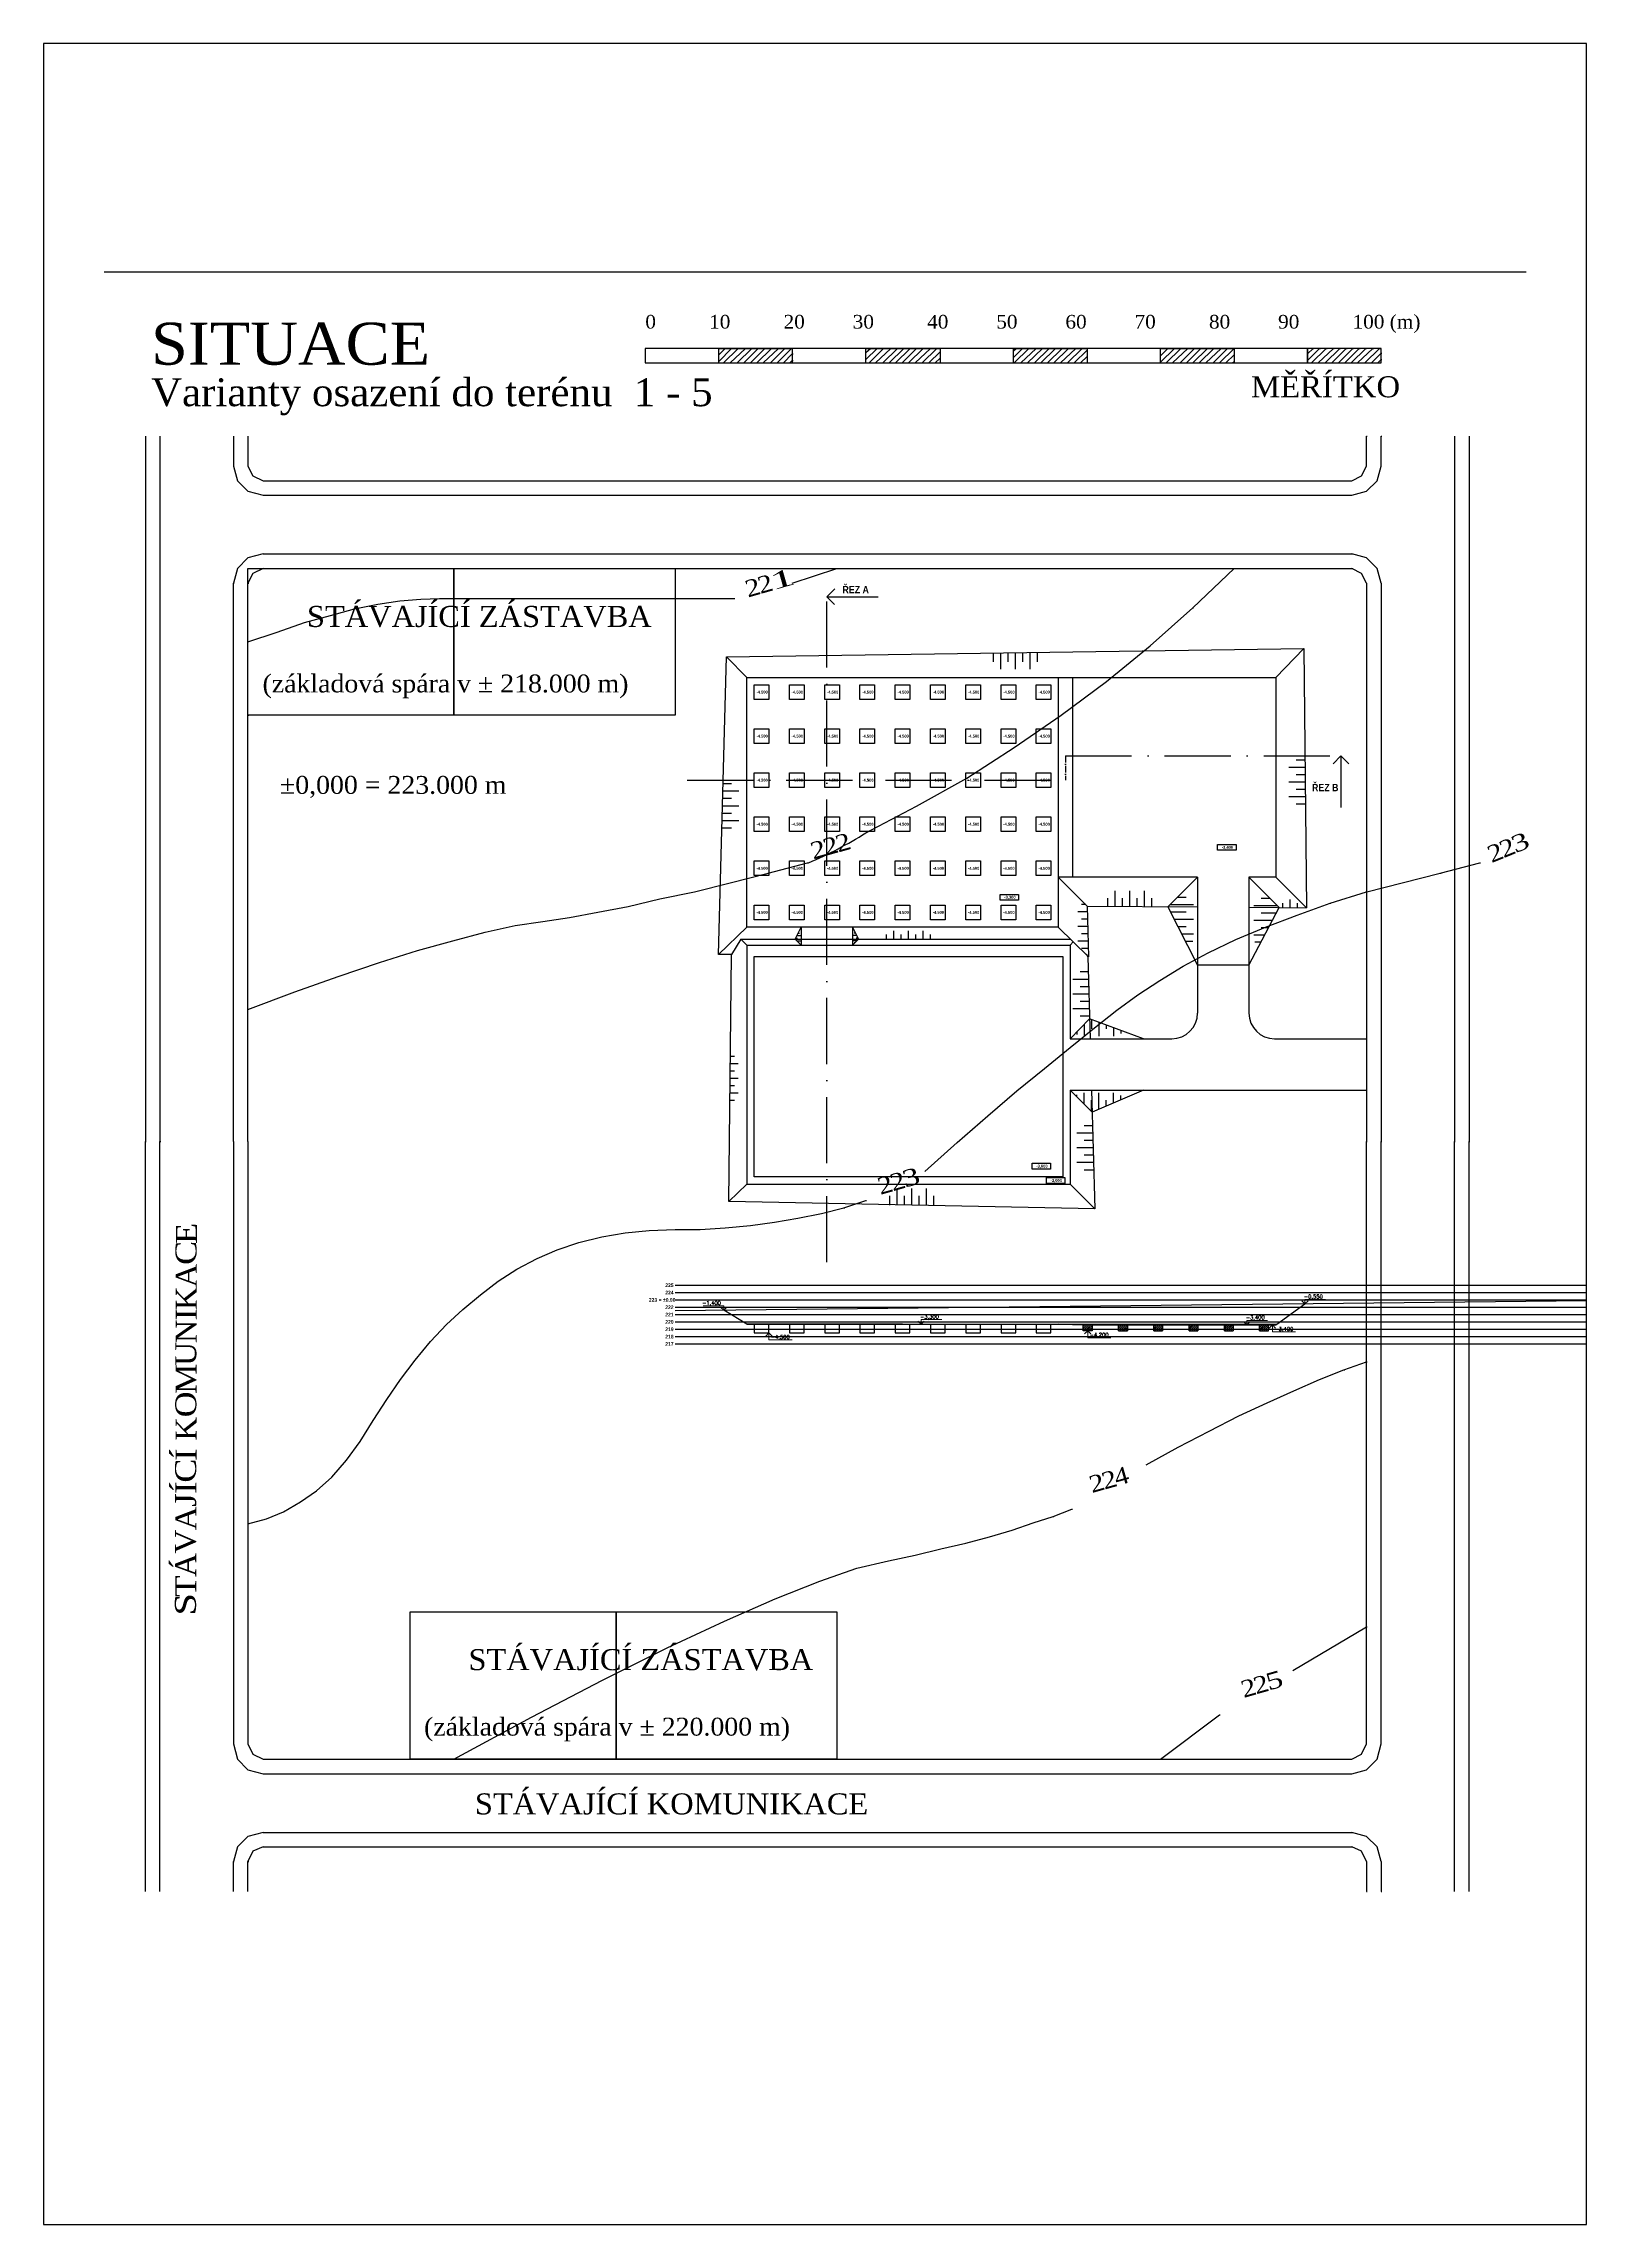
# Model space of a CAD drawing. Header units: millimetres. Extents: x -51 to 2999949, y -1641567 to 415040.
# Drawn here: x 929949 to 1139949, y -1302855 to -1005855 of the extents above; entities that cross this region are included whole.
import ezdxf

# ---------------------------------------------------------------- set-up
doc = ezdxf.new("R2010")
doc.units = ezdxf.units.MM
doc.header["$LTSCALE"] = 75
doc.header["$MEASUREMENT"] = 0
doc.linetypes.add('ACAD_ISO10W100', pattern=[18, 12, -3, 0, -3])
doc.layers.get('0').update_dxf_attribs({"linetype": 'CONTINUOUS'})
for name, color, linetype in [('cesty', 161, 'CONTINUOUS'), ('DNO', 210, 'CONTINUOUS'), ('objekt A patky', 130, 'CONTINUOUS'), ('objekt A+B', 10, 'CONTINUOUS'), ('objekt C', 30, 'CONTINUOUS'), ('objekt C deska', 150, 'CONTINUOUS'), ('svahování', 80, 'CONTINUOUS'), ('TEXT hloubky ŘEZ', 255, 'CONTINUOUS'), ('TEXT hlouby PPD', 255, 'CONTINUOUS'), ('TEXT hlouby SJ', 6, 'CONTINUOUS'), ('ŘEZ', 10, 'ACAD_ISO10W100'), ('ŘEZ bílá', 251, 'CONTINUOUS'), ('ŘEZ červená', 10, 'CONTINUOUS'), ('šrafy', 90, 'CONTINUOUS')]:
    doc.layers.add(name, color=color, linetype=linetype)
doc.layers.add('texty', color=255, linetype='CONTINUOUS', lineweight=15)
doc.styles.add('hloubky patek a pasu', font='ariblk.ttf', dxfattribs={"width": 0.75, "height": 400})
doc.styles.add('romans', font='romans.shx')
doc.styles.add('TIMESNEWROMAN', font='times.ttf')
doc.styles.add('ŘEZ', font='ariblk.ttf', dxfattribs={"width": 0.75, "height": 1000})
doc.styles.add('ŘEZ HLOUBKY', font='ariblk.ttf', dxfattribs={"width": 0.75, "height": 500})
pattern_1 = [(45, (2149.33, -1361855.72), (-132.58252, 132.58252), [])]

# ---------------------------------------------------------------- blocks, each defined once
blk = doc.blocks.new('*U34')
at = {"layer": 'objekt A patky', "extrusion": (3.35875e-15, -3.39308e-16, -1)}
blk.add_lwpolyline([(1000, 1000), (-1000, 1000), (-1000, -1000), (1000, -1000)], close=True, dxfattribs=at)
blk = doc.blocks.new('*U35')
at = {"layer": 'objekt A patky', "color": 0, "linetype": 'ByBlock', "lineweight": -2, "transparency": 16777216}
for p in [(-38400, 30000), (-33600, 30000), (-28800, 30000), (-24000, 30000), (-19200, 30000), (-14400, 30000), (-9600, 30000), (-4800, 30000), (0, 30000), (-38400, 24000), (-33600, 24000), (-28800, 24000), (-24000, 24000), (-19200, 24000), (-14400, 24000), (-9600, 24000), (-4800, 24000), (0, 24000), (-38400, 18000), (-33600, 18000), (-28800, 18000), (-24000, 18000), (-19200, 18000), (-14400, 18000), (-9600, 18000), (-4800, 18000), (0, 18000), (-38400, 12000), (-33600, 12000), (-28800, 12000), (-24000, 12000), (-19200, 12000), (-14400, 12000), (-9600, 12000), (-4800, 12000), (0, 12000), (-38400, 6000), (-33600, 6000), (-28800, 6000), (-24000, 6000), (-19200, 6000), (-14400, 6000), (-9600, 6000), (-4800, 6000), (0, 6000), (-38400, 0), (-33600, 0), (-28800, 0), (-24000, 0), (-19200, 0), (-14400, 0), (-9600, 0), (-4800, 0), (0, 0)]:
    blk.add_blockref('*U34', p, dxfattribs=at)
blk = doc.blocks.new('*U30')
at = {"layer": 'DNO'}
for p, q in [((-1000, 600), (-1000, -600)), ((1000, -600), (1000, 600)), ((-1000, -600), (1000, -600))]:
    blk.add_line(p, q, dxfattribs=at)
blk = doc.blocks.new('*U31')
at = {"layer": 'DNO', "color": 0, "linetype": 'ByBlock', "lineweight": -2, "transparency": 16777216}
for p in [(0, 0), (4800, 0), (9600, 0), (14400, 0), (19200, 0), (24000, 0), (28800, 0), (33600, 0), (38400, 0)]:
    blk.add_blockref('*U30', p, dxfattribs=at)

msp = doc.modelspace()

# ---------------------------------------------------------------- hatches: boundary and pattern name
at = {"layer": 'šrafy'}
h = msp.add_hatch(dxfattribs=at)
h.set_pattern_fill('ANSI31', color=256, scale=1500)
h.set_pattern_definition(pattern_1)
h.paths.add_polyline_path([(1072669.7798, -1180352.6833), (1071469.7798, -1180352.6833), (1071469.7798, -1180952.6833), (1072669.7798, -1180952.6833)])
h = msp.add_hatch(dxfattribs=at)
h.set_pattern_fill('ANSI31', color=256, scale=1500)
h.set_pattern_definition(pattern_1)
h.paths.add_polyline_path([(1072669.7798, -1180952.6833), (1071469.7798, -1180952.6833), (1071469.7798, -1181152.6833), (1072669.7798, -1181152.6833)])
h = msp.add_hatch(dxfattribs=at)
h.set_pattern_fill('ANSI31', color=256, scale=1500)
h.set_pattern_definition(pattern_1)
h.paths.add_polyline_path([(1077469.7798, -1180352.6833), (1076269.7798, -1180352.6833), (1076269.7798, -1180952.6833), (1077469.7798, -1180952.6833)])
h = msp.add_hatch(dxfattribs=at)
h.set_pattern_fill('ANSI31', color=256, scale=1500)
h.set_pattern_definition(pattern_1)
h.paths.add_polyline_path([(1077469.7798, -1180952.6833), (1076269.7798, -1180952.6833), (1076269.7798, -1181152.6833), (1077469.7798, -1181152.6833)])
h = msp.add_hatch(dxfattribs=at)
h.set_pattern_fill('ANSI31', color=256, scale=1500)
h.set_pattern_definition(pattern_1)
h.paths.add_polyline_path([(1082269.7798, -1180352.6833), (1081069.7798, -1180352.6833), (1081069.7798, -1180952.6833), (1082269.7798, -1180952.6833)])
h = msp.add_hatch(dxfattribs=at)
h.set_pattern_fill('ANSI31', color=256, scale=1500)
h.set_pattern_definition(pattern_1)
h.paths.add_polyline_path([(1082269.7798, -1180952.6833), (1081069.7798, -1180952.6833), (1081069.7798, -1181152.6833), (1082269.7798, -1181152.6833)])
h = msp.add_hatch(dxfattribs=at)
h.set_pattern_fill('ANSI31', color=256, scale=1500)
h.set_pattern_definition(pattern_1)
h.paths.add_polyline_path([(1087069.7798, -1180352.6833), (1085869.7798, -1180352.6833), (1085869.7798, -1180952.6833), (1087069.7798, -1180952.6833)])
h = msp.add_hatch(dxfattribs=at)
h.set_pattern_fill('ANSI31', color=256, scale=1500)
h.set_pattern_definition(pattern_1)
h.paths.add_polyline_path([(1087069.7798, -1180952.6833), (1085869.7798, -1180952.6833), (1085869.7798, -1181152.6833), (1087069.7798, -1181152.6833)])
h = msp.add_hatch(dxfattribs=at)
h.set_pattern_fill('ANSI31', color=256, scale=1500)
h.set_pattern_definition(pattern_1)
h.paths.add_polyline_path([(1091869.7798, -1180352.6833), (1090669.7798, -1180352.6833), (1090669.7798, -1180952.6833), (1091869.7798, -1180952.6833)])
h = msp.add_hatch(dxfattribs=at)
h.set_pattern_fill('ANSI31', color=256, scale=1500)
h.set_pattern_definition(pattern_1)
h.paths.add_polyline_path([(1091869.7798, -1180952.6833), (1090669.7798, -1180952.6833), (1090669.7798, -1181152.6833), (1091869.7798, -1181152.6833)])
h = msp.add_hatch(dxfattribs=at)
h.set_pattern_fill('ANSI31', color=256, scale=1500)
h.set_pattern_definition(pattern_1)
h.paths.add_polyline_path([(1096669.7798, -1180352.6833), (1095469.7798, -1180352.6833), (1095469.7798, -1180952.6833), (1096669.7798, -1180952.6833)])
h = msp.add_hatch(dxfattribs=at)
h.set_pattern_fill('ANSI31', color=256, scale=1500)
h.set_pattern_definition(pattern_1)
h.paths.add_polyline_path([(1096669.7798, -1180952.6833), (1095469.7798, -1180952.6833), (1095469.7798, -1181152.6833), (1096669.7798, -1181152.6833)])
h = msp.add_hatch(dxfattribs=at)
h.set_pattern_fill('ANSI31', color=256, scale=1500)
h.set_pattern_definition([(45, (2149.33, -1361855.72), (-132.58252, 132.58252), [])])
h.paths.add_polyline_path([(1097805.5361, -1180252.6833), (1097669.7798, -1180252.6833), (1097669.7798, -1180352.6833)])

# ---------------------------------------------------------------- linework, layer by layer
for p, q in [((938166.6185, -1036935.5443), (1131752.1823, -1036935.5443)), ((959847.5854, -1075359.4626), (1108142.3038, -1075359.4626)), ((959847.5854, -1077339.8098), (1108142.3038, -1077339.8098)), ((1021855.6645, -1081403.3751), (1024041.7669, -1081403.3751)), ((959847.5854, -1249501.5909), (1108142.3038, -1249501.5909)), ((959847.5854, -1251456.2203), (1108142.3038, -1251456.2203))]:
    msp.add_line(p, q)
msp.add_lwpolyline([(929948.9938, -1005854.5122), (929948.9938, -1302854.5122), (1139948.9938, -1302854.5122), (1139948.9938, -1005854.5122)], close=True)
for points in [[(1011851.0381, -1049332.0022), (1021855.6645, -1049332.0022), (1021855.6645, -1047377.3728), (1031860.2843, -1047377.3728), (1031860.2843, -1049332.0022), (1041864.9041, -1049332.0022), (1041864.9041, -1047377.3728), (1051972.395, -1047377.3728), (1051972.395, -1049332.0022), (1061977.0279, -1049332.0022), (1061977.0279, -1047377.3728), (1071981.6346, -1047377.3728), (1071981.6346, -1049332.0022), (1081986.2675, -1049332.0022), (1081986.2675, -1047377.3728), (1091990.8873, -1047377.3728), (1091990.8873, -1049332.0022), (1101995.5072, -1049332.0022), (1101995.5072, -1047377.3728), (1011851.0381, -1047377.3728), (1011851.0381, -1049332.0022), (1102098.3783, -1049332.0022)], [(1021855.6645, -1048251.8295), (1022730.1081, -1047377.3728), (1022832.9792, -1047377.3728)], [(1021855.6645, -1049126.26), (1023604.5386, -1047377.3728), (1023707.4097, -1047377.3728)], [(1022498.635, -1049332.0022), (1024478.9821, -1047377.3728), (1024607.5841, -1047377.3728)], [(1023398.7964, -1049332.0022), (1025482.0146, -1047377.3728), (1025584.8857, -1047377.3728)], [(1024376.098, -1049332.0022), (1026356.4582, -1047377.3728), (1026459.3293, -1047377.3728)], [(1025250.5546, -1049332.0022), (1027230.9018, -1047377.3728), (1027359.4906, -1047377.3728)], [(1026150.7029, -1049332.0022), (1028105.3322, -1047377.3728), (1028233.9211, -1047377.3728)], [(1027025.1465, -1049332.0022), (1029005.4936, -1047377.3728), (1029108.3778, -1047377.3728)], [(1027899.5901, -1049332.0022), (1029982.8083, -1047377.3728), (1030085.6794, -1047377.3728)], [(1028876.8916, -1049332.0022), (1030857.2519, -1047377.3728), (1030985.8407, -1047377.3728)], [(1029777.0661, -1049332.0022), (1031757.4132, -1047377.3728), (1031860.2843, -1047377.3728)], [(1030651.4966, -1049332.0022), (1031860.2843, -1048123.2144), (1031963.1554, -1048123.2144)], [(1041864.9041, -1047917.4722), (1042507.8746, -1047377.3728), (1042636.4766, -1047377.3728)], [(1041864.9041, -1048894.8), (1043408.036, -1047377.3728), (1043510.9071, -1047377.3728)], [(1042302.1194, -1049332.0022), (1044282.4665, -1047377.3728), (1044385.3507, -1047377.3728)], [(1043176.5629, -1049332.0022), (1045259.7942, -1047377.3728), (1045388.3831, -1047377.3728)], [(1044179.5954, -1049332.0022), (1046159.9425, -1047377.3728), (1046262.8136, -1047377.3728)], [(1045054.039, -1049332.0022), (1047034.3861, -1047377.3728), (1047137.2703, -1047377.3728)], [(1045928.4825, -1049332.0022), (1047908.8297, -1047377.3728), (1048011.7008, -1047377.3728)], [(1046802.913, -1049332.0022), (1048783.2602, -1047377.3728), (1048886.1443, -1047377.3728)], [(1047677.3566, -1049332.0022), (1049657.7168, -1047377.3728), (1049786.3057, -1047377.3728)], [(1048577.518, -1049332.0022), (1050660.7362, -1047377.3728), (1050763.6073, -1047377.3728)], [(1049554.8326, -1049332.0022), (1051535.1798, -1047377.3728), (1051638.064, -1047377.3728)], [(1050429.2762, -1049332.0022), (1051972.395, -1047814.6011), (1052075.2792, -1047814.6011)], [(1061977.0279, -1047686.0123), (1062311.359, -1047377.3728), (1062414.2432, -1047377.3728)], [(1061977.0279, -1048586.1605), (1063185.8156, -1047377.3728), (1063288.6867, -1047377.3728)], [(1062079.899, -1049332.0022), (1064060.2461, -1047377.3728), (1064188.835, -1047377.3728)], [(1062980.0473, -1049332.0022), (1065063.2786, -1047377.3728), (1065166.1628, -1047377.3728)], [(1063854.5039, -1049332.0022), (1065937.7222, -1047377.3728), (1066040.5933, -1047377.3728)], [(1064831.8055, -1049332.0022), (1066812.1527, -1047377.3728), (1066915.0368, -1047377.3728)], [(1065706.2491, -1049332.0022), (1067686.6093, -1047377.3728), (1067815.1982, -1047377.3728)], [(1066606.4105, -1049332.0022), (1068586.7576, -1047377.3728), (1068689.6287, -1047377.3728)], [(1067480.841, -1049332.0022), (1069461.2012, -1047377.3728), (1069564.0723, -1047377.3728)], [(1068355.2976, -1049332.0022), (1070438.5158, -1047377.3728), (1070567.1047, -1047377.3728)], [(1069332.5992, -1049332.0022), (1071312.9463, -1047377.3728), (1071441.5483, -1047377.3728)], [(1070232.7737, -1049332.0022), (1071981.6346, -1047583.115), (1072084.5188, -1047583.115)], [(1081986.2675, -1047480.2439), (1082089.1386, -1047377.3728), (1082217.7275, -1047377.3728)], [(1081986.2675, -1048354.7006), (1082989.3, -1047377.3728), (1083092.1842, -1047377.3728)], [(1081986.2675, -1049229.1311), (1083863.7436, -1047377.3728), (1083966.6147, -1047377.3728)], [(1082757.8269, -1049332.0022), (1084738.1741, -1047377.3728), (1084841.0452, -1047377.3728)], [(1083632.2705, -1049332.0022), (1085715.5018, -1047377.3728), (1085844.0907, -1047377.3728)], [(1084635.303, -1049332.0022), (1086615.6501, -1047377.3728), (1086718.5212, -1047377.3728)], [(1085509.7465, -1049332.0022), (1087490.0937, -1047377.3728), (1087592.9778, -1047377.3728)], [(1086384.1901, -1049332.0022), (1088364.5372, -1047377.3728), (1088467.4083, -1047377.3728)], [(1087258.6206, -1049332.0022), (1089238.9677, -1047377.3728), (1089341.8388, -1047377.3728)], [(1088133.0642, -1049332.0022), (1090242.0133, -1047377.3728), (1090344.8844, -1047377.3728)], [(1089136.0966, -1049332.0022), (1091116.4438, -1047377.3728), (1091219.3149, -1047377.3728)], [(1090010.5402, -1049332.0022), (1091990.8873, -1047377.3728), (1092093.7715, -1047377.3728)], [(1090884.9838, -1049332.0022), (1091990.8873, -1048251.8295), (1092093.7715, -1048251.8295)], [(1101995.5072, -1049332.0022), (1112000.127, -1049332.0022), (1112000.127, -1047377.3728), (1101995.5072, -1047377.3728), (1101995.5072, -1049332.0022), (1102098.3783, -1049332.0022)], [(1101995.5072, -1048123.2144), (1102767.0666, -1047377.3728), (1102869.9507, -1047377.3728)], [(1101995.5072, -1049023.3889), (1103641.5101, -1047377.3728), (1103744.3943, -1047377.3728)], [(1102535.6066, -1049332.0022), (1104515.9537, -1047377.3728), (1104644.5426, -1047377.3728)], [(1103435.7549, -1049332.0022), (1105518.9862, -1047377.3728), (1105621.8703, -1047377.3728)], [(1104413.0826, -1049332.0022), (1106393.4297, -1047377.3728), (1106496.3008, -1047377.3728)], [(1105287.5131, -1049332.0022), (1107267.8602, -1047377.3728), (1107396.4622, -1047377.3728)], [(1106187.6745, -1049332.0022), (1108142.3038, -1047377.3728), (1108270.9058, -1047377.3728)], [(1107062.118, -1049332.0022), (1109042.4652, -1047377.3728), (1109145.3363, -1047377.3728)], [(1107936.5485, -1049332.0022), (1109916.8957, -1047377.3728), (1110019.7798, -1047377.3728)], [(1108811.0052, -1049332.0022), (1110894.2234, -1047377.3728), (1111022.8123, -1047377.3728)], [(1109814.0246, -1049332.0022), (1111794.3717, -1047377.3728), (1111897.2559, -1047377.3728)], [(1110688.4681, -1049332.0022), (1112000.127, -1048020.3433), (1112103.0111, -1048020.3433)], [(1031525.9402, -1049332.0022), (1031860.2843, -1049023.3889), (1031963.1554, -1049023.3889)], [(1051303.7067, -1049332.0022), (1051972.395, -1048689.0316), (1052075.2792, -1048689.0316)], [(1071107.2041, -1049332.0022), (1071981.6346, -1048457.5717), (1072084.5188, -1048457.5717)], [(1091785.1321, -1049332.0022), (1091990.8873, -1049126.26), (1092093.7715, -1049126.26)], [(1111562.9117, -1049332.0022), (1112000.127, -1048894.8), (1112103.0111, -1048894.8)], [(943799.0401, -1059336.635), (943799.0401, -1155396.4211), (943901.9177, -1155396.4211)], [(945779.3872, -1059336.635), (945779.3872, -1155396.4211), (945882.2648, -1155396.4211)], [(955784.0135, -1059336.635), (955784.0135, -1063400.2004), (956324.1064, -1065380.5475), (957764.3607, -1066795.0774), (959847.5854, -1067360.8946), (1108039.4327, -1067360.8946), (1110019.7798, -1066795.0774), (1111460.0406, -1065380.5475), (1112000.127, -1063400.2004), (1112000.127, -1059336.635), (1112103.0111, -1059336.635)], [(957764.3607, -1059336.635), (957764.3607, -1063400.2004), (958407.3312, -1064711.8592), (959847.5854, -1065380.5475), (1108039.4327, -1065380.5475), (1109351.0915, -1064711.8592), (1110019.7798, -1063400.2004), (1110019.7798, -1059336.635), (1110122.664, -1059336.635)], [(1122004.7468, -1059336.635), (1122004.7468, -1155396.4211), (1122107.6179, -1155396.4211)], [(1123985.0939, -1059336.635), (1123985.0939, -1155396.4211), (1124087.9781, -1155396.4211)], [(959847.5854, -1075359.4626), (957764.3607, -1075899.5621), (956324.1064, -1077339.8098), (955784.0135, -1079320.1569), (955886.8846, -1079320.1569)], [(959847.5854, -1077339.8098), (958407.3312, -1078008.4981), (957764.3607, -1079320.1569), (957867.2383, -1079320.1569)], [(957764.3607, -1097323.3316), (957764.3607, -1077339.8098), (1015914.6166, -1077339.8098), (1015914.6166, -1097323.3316), (985797.873, -1097323.3316), (985797.873, -1077339.8098), (985797.873, -1097323.3316), (957764.3607, -1097323.3316), (957867.2383, -1097323.3316)], [(1031860.2843, -1079320.1569), (1037904.1968, -1077339.8098), (1038007.081, -1077339.8098)], [(1086384.1901, -1082715.0339), (1091990.8873, -1077339.8098), (1092093.7715, -1077339.8098)], [(1112000.127, -1079320.1569), (1111460.0406, -1077339.8098), (1110019.7798, -1075899.5621), (1108039.4327, -1075359.4626), (1108142.3038, -1075359.4626)], [(1110019.7798, -1079320.1569), (1109351.0915, -1078008.4981), (1108039.4327, -1077339.8098), (1108142.3038, -1077339.8098)], [(955784.0135, -1155396.4211), (955784.0135, -1079320.1569), (955886.8846, -1079320.1569)], [(957764.3607, -1155396.4211), (957764.3607, -1079320.1569), (957867.2383, -1079320.1569)], [(1110019.7798, -1079320.1569), (1110019.7798, -1155396.4211), (1110122.664, -1155396.4211)], [(1112000.127, -1079320.1569), (1112000.127, -1155396.4211), (1112103.0111, -1155396.4211)], [(957764.3607, -1087318.6987), (961725.0615, -1086007.0399), (965454.2892, -1084695.3811), (968977.7682, -1083718.0795), (972269.7742, -1082817.905), (975458.909, -1082174.9345), (978416.5708, -1081737.7323), (981271.3615, -1081506.2462), (983817.5258, -1081403.3751), (1021958.5356, -1081403.3751)], [(1041864.9041, -1113346.1592), (1048783.2602, -1109719.796), (1055598.7582, -1105887.6906), (1062079.899, -1101721.2542), (1068458.1687, -1097323.3316), (1074630.6832, -1092719.6668), (1080571.7376, -1087884.5159), (1086384.1901, -1082715.0339), (1086487.0612, -1082715.0339)], [(957764.3607, -1137393.2464), (964142.6304, -1134975.684), (970057.954, -1132892.4527), (975664.6577, -1131014.9767), (980834.1397, -1129368.9868), (985669.2776, -1128057.328), (990067.2001, -1126848.5402), (994156.4898, -1125974.0836), (997885.7175, -1125433.9842), (1001512.0742, -1124868.1931), (1005369.8973, -1124122.3515), (1009536.3469, -1123350.7659), (1013831.3918, -1122347.7466), (1018563.6455, -1121370.4188), (1023398.7964, -1120161.6311), (1028568.2784, -1118849.9723), (1028671.1495, -1118849.9723)], [(1028568.2784, -1118849.9723), (1033943.5025, -1117409.7246), (1034046.3736, -1117409.7246)], [(1109951.4623, -1121391.7683), (1110054.8371, -1121370.4188), (1114889.9881, -1120161.6311), (1120059.47, -1118849.9723), (1120162.3411, -1118849.9723)], [(1120059.47, -1118849.9723), (1125434.6942, -1117409.7246), (1125537.5653, -1117409.7246)], [(1105081.7709, -1122913.5638), (1110019.7798, -1121370.4188), (1110122.664, -1121370.4188)], [(1049889.1768, -1159459.9995), (1054287.0994, -1155499.2922), (1058453.5358, -1151898.673), (1062414.2432, -1148478.0651), (1066169.1821, -1145417.5322), (1069666.9564, -1142562.7284), (1072984.6802, -1139913.693), (1076045.2262, -1137496.1175), (1078900.0038, -1135412.8993), (1081883.3964, -1133432.5521), (1085072.5313, -1131477.9228), (1088467.4083, -1129703.3179), (1092222.3604, -1127851.5596), (1096285.9257, -1126205.5697), (1100580.9772, -1124559.5537), (1105081.7709, -1122913.5638), (1105184.642, -1122913.5638)], [(943799.0401, -1257500.1458), (943799.0401, -1155396.4211), (943901.9177, -1155396.4211)], [(945779.3872, -1257500.1458), (945779.3872, -1155396.4211), (945882.2648, -1155396.4211)], [(955784.0135, -1155396.4211), (955784.0135, -1237413.7463), (956324.1064, -1239496.9711), (957764.3607, -1240937.2254), (959847.5854, -1241477.3182), (1108039.4327, -1241477.3182), (1110019.7798, -1240937.2254), (1111460.0406, -1239496.9711), (1112000.127, -1237413.7463), (1112000.127, -1155396.4211), (1112103.0111, -1155396.4211)], [(957764.3607, -1155396.4211), (957764.3607, -1237413.7463), (958407.3312, -1238828.2828), (959847.5854, -1239496.9711), (1108039.4327, -1239496.9711), (1109351.0915, -1238828.2828), (1110019.7798, -1237413.7463), (1110019.7798, -1155396.4211), (1110122.664, -1155396.4211)], [(1122004.7468, -1257500.1458), (1122004.7468, -1155396.4211), (1122107.6179, -1155396.4211)], [(1123985.0939, -1257500.1458), (1123985.0939, -1155396.4211), (1124087.9781, -1155396.4211)], [(1038881.5245, -1164398.0085), (1041864.9041, -1163420.7069), (1041967.7883, -1163420.7069)], [(957764.3607, -1207451.3159), (960284.8072, -1206782.6276), (962599.4985, -1205805.3129), (964914.1898, -1204467.9363), (967100.2922, -1202950.5222), (969183.5169, -1201073.0462), (971163.8641, -1198758.3549), (973041.3401, -1196237.9215), (974790.2207, -1193383.1177), (976667.6902, -1190528.3401), (978545.1662, -1187776.4205), (980525.5133, -1185153.1028), (982608.7381, -1182632.6562), (984794.8405, -1180317.965), (987006.6607, -1178234.7467), (989424.2296, -1176254.3865), (991841.7985, -1174402.6414), (994362.2451, -1172756.6253), (997114.1581, -1171316.3776), (999866.0712, -1170107.5899), (1002823.733, -1169130.2752), (1005909.9902, -1168358.7027), (1009099.1251, -1167818.6164), (1012391.1376, -1167484.2722), (1015914.6166, -1167355.6834), (1019335.2179, -1167355.6834), (1022730.1081, -1167149.9281), (1026150.7029, -1166815.5839), (1029442.7089, -1166378.3556), (1032631.8437, -1165838.2693), (1035820.9786, -1165169.5679), (1038881.5245, -1164398.0085), (1039010.1134, -1164398.0085)], [(1080005.9204, -1199427.0563), (1084403.843, -1197009.4809), (1088595.9972, -1194823.3785), (1092659.5756, -1192740.1472), (1096491.681, -1190965.5553), (1100118.0311, -1189319.5523), (1103641.5101, -1187776.4205), (1106933.5292, -1186464.7616), (1107062.118, -1186464.7616)], [(1106933.5292, -1186464.7616), (1110019.7798, -1185384.5759), (1110122.664, -1185384.5759)], [(1067377.9699, -1206448.2835), (1069898.4164, -1205470.9688), (1070001.2875, -1205470.9688)], [(985797.873, -1239496.9711), (996342.5922, -1233787.3897), (1006012.8679, -1228746.4966), (1014808.7065, -1224348.5871), (1022627.2239, -1220722.237), (1029545.5799, -1217661.691), (1035589.5186, -1215244.1156), (1040656.1295, -1213469.5237), (1044951.1548, -1212492.209), (1048577.518, -1211720.6496), (1052075.2792, -1210846.2061), (1055495.8871, -1210074.6336), (1058685.022, -1209200.2031), (1061771.2726, -1208325.7595), (1064626.0633, -1207322.7271), (1067377.9699, -1206448.2835), (1067480.841, -1206448.2835)], [(979856.825, -1239496.9711), (979856.825, -1219410.5782), (1037904.1968, -1219410.5782), (1037904.1968, -1239496.9711), (1007890.3439, -1239496.9711), (1007890.3439, -1219410.5782), (1007890.3439, -1239496.9711), (979856.825, -1239496.9711), (979959.7027, -1239496.9711)], [(1100015.16, -1227434.8378), (1110019.7798, -1221493.7964), (1110122.664, -1221493.7964)], [(1081986.2675, -1239496.9711), (1090010.5402, -1233453.0456), (1090113.4113, -1233453.0456)], [(959847.5854, -1249501.5909), (957764.3607, -1250041.6838), (956324.1064, -1251456.2203), (955784.0135, -1253436.5739), (955886.8846, -1253436.5739)], [(1112000.127, -1253436.5739), (1111460.0406, -1251456.2203), (1110019.7798, -1250041.6838), (1108039.4327, -1249501.5909), (1108142.3038, -1249501.5909)], [(959847.5854, -1251456.2203), (958407.3312, -1252022.0375), (957764.3607, -1253436.5739), (957867.2383, -1253436.5739)], [(1110019.7798, -1253436.5739), (1109351.0915, -1252022.0375), (1108039.4327, -1251456.2203), (1108142.3038, -1251456.2203)], [(955784.0135, -1257500.1458), (955784.0135, -1253436.5739), (955886.8846, -1253436.5739)], [(957764.3607, -1257500.1458), (957764.3607, -1253436.5739), (957867.2383, -1253436.5739)], [(1110019.7798, -1253436.5739), (1110019.7798, -1257500.1458), (1110122.664, -1257500.1458)], [(1112000.127, -1253436.5739), (1112000.127, -1257500.1458), (1112103.0111, -1257500.1458)]]:
    msp.add_lwpolyline(points)
msp.add_open_spline([(1034046.3736, -1117409.7246), (1036855.9695, -1116258.6218), (1039416.5218, -1114858.4755), (1041864.9041, -1113346.1592)], degree=3)
at = {"layer": 'cesty'}
for p, q in [((1087019.7798, -1119371.4211), (1082997.2698, -1123393.9312)), ((1087019.7798, -1119371.4211), (1087019.7798, -1137896.4211)), ((1094019.7798, -1119371.4211), (1094019.7798, -1137896.4211)), ((1094019.7798, -1119371.4211), (1098154.5737, -1123506.215)), ((1094019.7798, -1119371.4211), (1094019.7798, -1131371.4211)), ((1082997.2698, -1123393.9312), (1087019.7798, -1131371.4211)), ((1087019.7798, -1123423.7295), (1087019.7798, -1135423.7295)), ((1094019.7798, -1131371.4211), (1098154.5737, -1123506.215)), ((1032262.7267, -1127814.368), (1033069.7798, -1126171.4211)), ((1033069.7798, -1128621.4211), (1032262.7267, -1127814.368)), ((1033069.7798, -1126171.4211), (1033069.7798, -1128621.4211)), ((1040069.7798, -1126171.4211), (1040069.7798, -1128621.4211)), ((1040069.7798, -1126171.4211), (1040848.9011, -1127814.368)), ((1040069.7798, -1128621.4211), (1040848.9011, -1127814.368)), ((1094019.7798, -1131371.4211), (1087019.7798, -1131371.4211)), ((1069669.7798, -1141396.4211), (1072313.0059, -1138658.4344)), ((1079669.7798, -1141396.4211), (1072313.0059, -1138658.4344)), ((1069669.7798, -1141396.4211), (1083519.7798, -1141396.4211)), ((1069669.7798, -1141396.4211), (1079669.7798, -1141396.4211)), ((1097519.7798, -1141396.4211), (1106019.7798, -1141396.4211)), ((1097519.7798, -1141396.4211), (1110019.7798, -1141396.4211)), ((1069669.7798, -1148396.4211), (1110019.7798, -1148396.4211)), ((1069669.7798, -1148396.4211), (1072680.984, -1151379.9297)), ((1079669.7798, -1148396.4211), (1072680.984, -1151379.9297))]:
    msp.add_line(p, q, dxfattribs=at)
for centre, start, end in [((1083519.7798, -1137896.4211), 270, 0), ((1097519.7798, -1137896.4211), 180, 270)]:
    msp.add_arc(centre, 3500, start, end, dxfattribs=at)
at = {"layer": 'DNO'}
for p, q in [((1025669.7798, -1180252.6833), (1022531.0495, -1178365.8618)), ((1097805.5361, -1180252.6833), (1101640.6933, -1177501.3133)), ((1025669.7798, -1180252.6833), (1068069.7798, -1180252.6833)), ((1046869.7798, -1180252.6833), (1025669.7798, -1180252.6833)), ((1068069.7798, -1180252.6833), (1097805.5361, -1180252.6833)), ((1070019.7798, -1180352.6833), (1068069.7798, -1180252.6833)), ((1072669.7798, -1180352.6833), (1070019.7798, -1180352.6833)), ((1071469.7798, -1181152.6833), (1071469.7798, -1180352.6833)), ((1072669.7798, -1181152.6833), (1071469.7798, -1181152.6833)), ((1072669.7798, -1180352.6833), (1076269.7798, -1180352.6833)), ((1072669.7798, -1180352.6833), (1072669.7798, -1181152.6833)), ((1076269.7798, -1180352.6833), (1097669.7798, -1180352.6833)), ((1076269.7798, -1181152.6833), (1076269.7798, -1180352.6833)), ((1076269.7798, -1181152.6833), (1077469.7798, -1181152.6833)), ((1077469.7798, -1180352.6833), (1077469.7798, -1181152.6833)), ((1081069.7798, -1181152.6833), (1081069.7798, -1180352.6833)), ((1081069.7798, -1181152.6833), (1082269.7798, -1181152.6833)), ((1082269.7798, -1180352.6833), (1082269.7798, -1181152.6833)), ((1085869.7798, -1181152.6833), (1085869.7798, -1180352.6833)), ((1085869.7798, -1181152.6833), (1087069.7798, -1181152.6833)), ((1087069.7798, -1180352.6833), (1087069.7798, -1181152.6833)), ((1090669.7798, -1181152.6833), (1090669.7798, -1180352.6833)), ((1090669.7798, -1181152.6833), (1091869.7798, -1181152.6833)), ((1091869.7798, -1180352.6833), (1091869.7798, -1181152.6833)), ((1095469.7798, -1181152.6833), (1095469.7798, -1180352.6833)), ((1095469.7798, -1181152.6833), (1096669.7798, -1181152.6833)), ((1096669.7798, -1181152.6833), (1096669.7798, -1180352.6833)), ((1097669.7798, -1180352.6833), (1097805.5361, -1180252.6833))]:
    msp.add_line(p, q, dxfattribs=at)
at = {"layer": 'objekt A+B'}
for p, q in [((1021800.0449, -1129917.5325), (1022896.208, -1089361.0849)), ((1022896.208, -1089361.0849), (1101498.657, -1088250.3465)), ((1022896.208, -1089361.0849), (1025669.7798, -1092171.4211)), ((1097669.7798, -1092171.4211), (1101498.657, -1088250.3465)), ((1101498.657, -1088250.3465), (1101841.4152, -1123533.5267)), ((1025669.7798, -1092171.4211), (1097669.7798, -1092171.4211)), ((1025669.7798, -1126171.4211), (1025669.7798, -1092171.4211)), ((1068069.7798, -1092171.4211), (1068069.7798, -1119371.4211)), ((1068069.7798, -1092171.4211), (1068069.7798, -1119371.4211)), ((1070019.7798, -1092171.4211), (1070019.7798, -1119371.4211)), ((1070019.7798, -1092171.4211), (1070019.7798, -1119371.4211)), ((1097669.7798, -1092171.4211), (1097669.7798, -1119371.4211)), ((1087019.7798, -1119371.4211), (1068069.7798, -1119371.4211)), ((1068069.7798, -1119371.4211), (1068069.7798, -1126171.4211)), ((1068069.7798, -1119371.4211), (1072010.904, -1123312.5453)), ((1097669.7798, -1119371.4211), (1094019.7798, -1119371.4211)), ((1097669.7798, -1119371.4211), (1101831.8143, -1123533.4556)), ((1072010.904, -1123312.5453), (1072185.7949, -1130208.844)), ((1072010.904, -1123312.5453), (1087019.7798, -1123423.7295)), ((1094019.7798, -1123475.5849), (1101841.4152, -1123533.5267)), ((1025669.7798, -1126171.4211), (1021800.0449, -1129917.5325)), ((1068069.7798, -1126171.4211), (1025669.7798, -1126171.4211)), ((1068069.7798, -1126171.4211), (1072185.7949, -1130208.844)), ((1023562.1238, -1129927.7202), (1021800.0449, -1129917.5325)), ((1072185.7949, -1130208.844), (1072068.576, -1130208.1662))]:
    msp.add_line(p, q, dxfattribs=at)
at = {"layer": 'objekt C'}
for p, q in [((1024862.7267, -1127814.368), (1023562.1238, -1129927.7202)), ((1025669.7798, -1128621.4211), (1024862.7267, -1127814.368)), ((1024862.7267, -1127814.368), (1069744.7083, -1127814.368)), ((1069669.7798, -1128621.4211), (1070106.3972, -1128169.1508)), ((1023206.4049, -1163561.5747), (1023562.1238, -1129927.7202)), ((1025669.7798, -1128621.4211), (1025669.7798, -1161171.4211)), ((1025669.7798, -1128621.4211), (1069669.7798, -1128621.4211)), ((1069669.7798, -1128621.4211), (1069669.7798, -1141396.4211)), ((1071838.6105, -1129868.2887), (1072068.576, -1130208.1662)), ((1072068.576, -1130208.1662), (1072392.2041, -1141396.4211)), ((1069669.7798, -1148396.4211), (1069669.7798, -1161171.4211)), ((1072594.6839, -1148396.4211), (1073061.4127, -1164531.8594)), ((1025669.7798, -1161171.4211), (1023206.4049, -1163561.5747)), ((1025669.7798, -1161171.4211), (1069669.7798, -1161171.4211)), ((1069669.7798, -1161171.4211), (1073061.4127, -1164531.8594)), ((1073061.4127, -1164531.8594), (1023206.4049, -1163561.5747))]:
    msp.add_line(p, q, dxfattribs=at)
at = {"layer": 'objekt C deska', "extrusion": (1.93959e-16, -3.39308e-16, -1)}
for p, q in [((1026669.7798, -1130171.4211), (1068669.7798, -1130171.4211)), ((1026669.7798, -1160171.4211), (1026669.7798, -1130171.4211)), ((1068669.7798, -1130171.4211), (1068669.7798, -1160171.4211)), ((1068669.7798, -1160171.4211), (1026669.7798, -1160171.4211))]:
    msp.add_line(p, q, dxfattribs=at)
at = {"layer": 'svahování'}
for p, q in [((1059197.4325, -1088805.7157), (1059197.4325, -1090055.7157)), ((1060197.4325, -1088805.7157), (1060197.4325, -1091055.7157)), ((1061197.4325, -1088805.7157), (1061197.4325, -1090055.7157)), ((1062197.4325, -1088805.7157), (1062197.4325, -1091055.7157)), ((1063197.4325, -1088791.5846), (1063197.4325, -1090055.7157)), ((1064197.4325, -1088777.4535), (1064197.4325, -1091055.7157)), ((1065197.4325, -1088763.3224), (1065197.4325, -1090055.7157)), ((1101655.7791, -1104424.3382), (1099439.3679, -1104424.3382)), ((1101646.0646, -1103424.3382), (1100439.3679, -1103424.3382)), ((1022402.1826, -1107639.3087), (1024598.1265, -1107639.3087)), ((1022429.2107, -1106639.3087), (1023598.1265, -1106639.3087)), ((1101675.2081, -1106424.3382), (1099439.3679, -1106424.3382)), ((1101665.4936, -1105424.3382), (1100439.3679, -1105424.3382)), ((1101689.3679, -1107424.3382), (1100439.3679, -1107424.3382)), ((1022348.1265, -1109639.3087), (1024598.1265, -1109639.3087)), ((1022348.1265, -1110639.3087), (1023598.1265, -1110639.3087)), ((1022375.1545, -1108639.3087), (1023598.1265, -1108639.3087)), ((1101689.3679, -1108424.3382), (1099439.3679, -1108424.3382)), ((1101689.3679, -1109424.3382), (1100439.3679, -1109424.3382)), ((1022267.0422, -1112639.3087), (1023598.1265, -1112639.3087)), ((1022294.0703, -1111639.3087), (1024598.1265, -1111639.3087)), ((1074794.6452, -1123333.167), (1074794.6452, -1122223.2723)), ((1075794.6452, -1123340.5749), (1075794.6452, -1121223.2723)), ((1076794.6452, -1123347.9828), (1076794.6452, -1122223.2723)), ((1077794.6452, -1123355.3907), (1077794.6452, -1121223.2723)), ((1078794.6452, -1123362.7986), (1078794.6452, -1122223.2723)), ((1079794.6452, -1123370.2065), (1079794.6452, -1121223.2723)), ((1080794.6452, -1123377.6144), (1080794.6452, -1122223.2723)), ((1084295.0067, -1122096.1942), (1085490.6182, -1122096.1942)), ((1096912.8801, -1122264.5214), (1095704.024, -1122264.5214)), ((1099640.6933, -1123517.224), (1099640.6933, -1122410.5302)), ((1072030.9643, -1124103.5628), (1070725.2647, -1124103.5628)), ((1071801.9215, -1123103.5628), (1071225.2647, -1123103.5628)), ((1072056.3244, -1125103.5628), (1071225.2647, -1125103.5628)), ((1083295.0067, -1123096.1942), (1086490.6182, -1123096.1942)), ((1083351.3736, -1124096.1942), (1085490.6182, -1124096.1942)), ((1083855.6062, -1125096.1942), (1086490.6182, -1125096.1942)), ((1097912.8801, -1123264.5214), (1094704.024, -1123264.5214)), ((1097230.2197, -1125264.5214), (1094704.024, -1125264.5214)), ((1097755.9267, -1124264.5214), (1095704.024, -1124264.5214)), ((1098640.6933, -1123509.8161), (1098640.6933, -1122910.5302)), ((1100640.6933, -1123524.6319), (1100640.6933, -1122910.5302)), ((1032325.8146, -1127685.9377), (1032577.1723, -1127685.9377)), ((1032483.8852, -1128035.5265), (1032961.921, -1128035.5265)), ((1032494.2318, -1127343.0848), (1032974.3306, -1127343.0848)), ((1032666.2533, -1126992.8946), (1032840.027, -1126992.8946)), ((1032781.0239, -1128332.6652), (1032857.9501, -1128332.6652)), ((1040625.4084, -1127343.0848), (1040165.2291, -1127343.0848)), ((1040635.3969, -1128035.5265), (1040177.6387, -1128035.5265)), ((1040348.542, -1128332.6652), (1040281.6096, -1128332.6652)), ((1040459.3405, -1126992.8946), (1040299.5327, -1126992.8946)), ((1040787.9967, -1127685.9377), (1040562.3874, -1127685.9377)), ((1044692.883, -1127817.8584), (1044692.883, -1127192.8584)), ((1045692.883, -1127817.8584), (1045692.883, -1126692.8584)), ((1046692.883, -1127817.8584), (1046692.883, -1127192.8584)), ((1047692.883, -1127817.8584), (1047692.883, -1126692.8584)), ((1048692.883, -1127817.8584), (1048692.883, -1127192.8584)), ((1049692.883, -1127817.8584), (1049692.883, -1126692.8584)), ((1050692.883, -1127817.8584), (1050692.883, -1127192.8584)), ((1072081.6845, -1126103.5628), (1070725.2647, -1126103.5628)), ((1072132.4048, -1128103.5628), (1070725.2647, -1128103.5628)), ((1072107.0447, -1127103.5628), (1071225.2647, -1127103.5628)), ((1084359.8387, -1126096.1942), (1085490.6182, -1126096.1942)), ((1084864.0713, -1127096.1942), (1086490.6182, -1127096.1942)), ((1086388.8586, -1128152.6088), (1085396.7499, -1128152.6088)), ((1096178.8057, -1127264.5214), (1094704.024, -1127264.5214)), ((1095662.8272, -1128246.0159), (1094841.1398, -1128246.0159)), ((1096704.5127, -1126264.5214), (1095704.024, -1126264.5214)), ((1072157.7649, -1129103.5628), (1071225.2647, -1129103.5628)), ((1072157.7446, -1133290.8429), (1070038.812, -1133290.8429)), ((1072128.8189, -1132290.8429), (1071038.812, -1132290.8429)), ((1072186.6703, -1134290.8429), (1071038.812, -1134290.8429)), ((1072215.596, -1135290.8429), (1070038.812, -1135290.8429)), ((1072273.4474, -1137290.8429), (1070038.812, -1137290.8429)), ((1072244.5217, -1136290.8429), (1071038.812, -1136290.8429)), ((1070574.9784, -1140458.7709), (1070574.9784, -1140791.5106)), ((1072288.812, -1138290.8429), (1071038.812, -1138290.8429)), ((1071574.9784, -1139422.9205), (1071574.9784, -1141027.1417)), ((1072574.9784, -1138755.9333), (1072574.9784, -1140027.1417)), ((1073574.9784, -1139128.1055), (1073574.9784, -1141027.1417)), ((1074574.9784, -1139500.2777), (1074574.9784, -1140027.1417)), ((1075574.9784, -1139872.4499), (1075574.9784, -1141027.1417)), ((1076574.9784, -1140244.6221), (1076574.9784, -1140673.3383)), ((1023384.2644, -1144744.6474), (1024509.2644, -1144744.6474)), ((1023384.2644, -1145744.6474), (1024009.2644, -1145744.6474)), ((1023415.993, -1143744.6474), (1024009.2644, -1143744.6474)), ((1023384.2644, -1146744.6474), (1024509.2644, -1146744.6474)), ((1023384.2644, -1147744.6474), (1024009.2644, -1147744.6474)), ((1023384.2644, -1148744.6474), (1024509.2644, -1148744.6474)), ((1070574.9784, -1149293.2941), (1070574.9784, -1149001.3316)), ((1071574.9784, -1150284.0965), (1071574.9784, -1148765.7005)), ((1073574.9784, -1150998.2846), (1073574.9784, -1148765.7005)), ((1075574.9784, -1150144.487), (1075574.9784, -1148765.7005)), ((1076574.9784, -1149717.5882), (1076574.9784, -1149119.5039)), ((1023384.2644, -1149744.6474), (1024009.2644, -1149744.6474)), ((1072574.9784, -1151274.899), (1072574.9784, -1149765.7005)), ((1074574.9784, -1150571.3858), (1074574.9784, -1149765.7005)), ((1072764.2521, -1154258.6193), (1070591.5468, -1154258.6193)), ((1072735.3264, -1153258.6193), (1071591.5468, -1153258.6193)), ((1072793.1778, -1155258.6193), (1071591.5468, -1155258.6193)), ((1072841.5468, -1156258.6193), (1070591.5468, -1156258.6193)), ((1072841.5468, -1158258.6193), (1070591.5468, -1158258.6193)), ((1072841.5468, -1157258.6193), (1071591.5468, -1157258.6193)), ((1072841.5468, -1159258.6193), (1071591.5468, -1159258.6193)), ((1045133.9088, -1164046.7171), (1045133.9088, -1162796.7171)), ((1046133.9088, -1164046.7171), (1046133.9088, -1161796.7171)), ((1047133.9088, -1164046.7171), (1047133.9088, -1162796.7171)), ((1048133.9088, -1164046.7171), (1048133.9088, -1161796.7171)), ((1049133.9088, -1164046.7171), (1049133.9088, -1162796.7171)), ((1050133.9088, -1164046.7171), (1050133.9088, -1161796.7171)), ((1051133.9088, -1164046.7171), (1051133.9088, -1162796.7171))]:
    msp.add_line(p, q, dxfattribs=at)
at = {"layer": 'TEXT hlouby SJ', "elevation": 0}
msp.add_lwpolyline([(1089758.2289, -1114914.9895), (1092258.2289, -1114914.9895), (1092258.2289, -1115714.9895), (1089758.2289, -1115714.9895)], close=True, dxfattribs=at)
at = {"layer": 'TEXT hlouby SJ'}
for points in [[(1060158.2289, -1121714.9895), (1062658.2289, -1121714.9895), (1062658.2289, -1122514.9895), (1060158.2289, -1122514.9895)], [(1064510.0419, -1158326.5747), (1067010.0419, -1158326.5747), (1067010.0419, -1159126.5747), (1064510.0419, -1159126.5747)], [(1066466.2542, -1160282.787), (1068966.2542, -1160282.787), (1068966.2542, -1161082.787), (1066466.2542, -1161082.787)]]:
    msp.add_lwpolyline(points, close=True, dxfattribs=at)
at = {"layer": 'texty', "linetype": 'ByBlock', "lineweight": 20, "ltscale": 5}
for p, q in [((1019711.0495, -1177753.278), (1022531.0495, -1177753.278)), ((1022531.0495, -1178365.8618), (1022104.7576, -1177939.5699)), ((1022531.0495, -1178365.8618), (1022531.0495, -1177753.278)), ((1022531.0495, -1178365.8618), (1022957.3414, -1177939.5699)), ((1101640.6933, -1177501.3133), (1101214.4014, -1177075.0213)), ((1101640.6933, -1177501.3133), (1101640.6933, -1176888.7294)), ((1104460.6933, -1176888.7294), (1101640.6933, -1176888.7294)), ((1101640.6933, -1177501.3133), (1102066.9852, -1177075.0213)), ((1028669.7798, -1181452.6833), (1028243.4879, -1181878.9752)), ((1028669.7798, -1181452.6833), (1029096.0717, -1181878.9752)), ((1028669.7798, -1181452.6833), (1028669.7798, -1182394.5156)), ((1049380.9141, -1180252.6833), (1048954.6222, -1179826.3914)), ((1049380.9141, -1180252.6833), (1049380.9141, -1179640.0995)), ((1052200.9141, -1179640.0995), (1049380.9141, -1179640.0995)), ((1049380.9141, -1180252.6833), (1049807.206, -1179826.3914)), ((1072069.7798, -1181152.6833), (1071643.4879, -1181578.9752)), ((1072069.7798, -1181152.6833), (1072496.0717, -1181578.9752)), ((1072069.7798, -1181152.6833), (1072069.7798, -1182094.5156)), ((1093727.4544, -1180352.6833), (1093301.1625, -1179926.3914)), ((1093727.4544, -1180352.6833), (1093727.4544, -1179740.0995)), ((1096547.4544, -1179740.0995), (1093727.4544, -1179740.0995)), ((1093727.4544, -1180352.6833), (1094153.7463, -1179926.3914)), ((1097217.8113, -1180352.6833), (1096791.5194, -1180778.9752)), ((1097217.8113, -1180352.6833), (1097644.1033, -1180778.9752)), ((1097217.8113, -1180352.6833), (1097217.8113, -1181294.5156)), ((1100374.4352, -1181294.5156), (1097217.8113, -1181294.5156)), ((1031826.4037, -1182394.5156), (1028669.7798, -1182394.5156)), ((1075226.4037, -1182094.5156), (1072069.7798, -1182094.5156))]:
    msp.add_line(p, q, dxfattribs=at)
at = {"layer": 'ŘEZ', "linetype": 'Continuous'}
for p, q in [((1036569.7798, -1081176.1186), (1037630.44, -1080115.4584)), ((1036569.7798, -1081176.1186), (1043569.7798, -1081176.1186)), ((1036569.7798, -1081176.1186), (1037622.7388, -1082244.4245)), ((1106540.6933, -1102871.4211), (1105472.3874, -1103924.3801)), ((1106540.6933, -1102871.4211), (1106540.6933, -1109871.4211)), ((1106540.6933, -1102871.4211), (1107601.3535, -1103932.0813))]:
    msp.add_line(p, q, dxfattribs=at)
at = {"layer": 'ŘEZ', "ltscale": 10}
for p, q in [((1036569.7798, -1171821.6545), (1036569.7798, -1081176.1186)), ((1069044.7798, -1102871.4211), (1106540.6933, -1102871.4211)), ((1017531.0495, -1106171.4211), (1069044.7798, -1106171.4211))]:
    msp.add_line(p, q, dxfattribs=at)
at = {"layer": 'ŘEZ'}
msp.add_line((1069044.7798, -1102871.4211), (1069044.7798, -1106171.4211), dxfattribs=at)
at = {"layer": 'ŘEZ bílá'}
for p, q in [((1015914.6166, -1174952.6833), (1139948.9938, -1174952.6833)), ((1015914.6166, -1175952.6833), (1139948.9938, -1175952.6833)), ((1015914.6166, -1176952.6833), (1139948.9938, -1176952.6833)), ((1015914.6166, -1177952.6833), (1139948.9938, -1177952.6833)), ((1015914.6166, -1178952.6833), (1139948.9938, -1178952.6833)), ((1015914.6166, -1179952.6833), (1139948.9938, -1179952.6833)), ((1015914.6166, -1180952.6833), (1139948.9938, -1180952.6833)), ((1015914.6166, -1181952.6833), (1139948.9938, -1181952.6833)), ((1015914.6166, -1182952.6833), (1139948.9938, -1182952.6833))]:
    msp.add_line(p, q, dxfattribs=at)
at = {"layer": 'ŘEZ červená'}
msp.add_line((1139948.9938, -1177081.0374), (1015914.6166, -1178438.261), dxfattribs=at)

# ---------------------------------------------------------------- block references
at = {"layer": 'DNO'}
msp.add_blockref('*U31', (1027669.7798, -1180852.6833), dxfattribs=at)
at = {"layer": 'objekt A patky'}
msp.add_blockref('*U35', (1066069.7798, -1124171.4211), dxfattribs=at)

# ---------------------------------------------------------------- texts
at = {"attachment_point": 7, "style": 'TIMESNEWROMAN'}
for s, insert, char_height, width in [('\\W1.04;SITUACE', (944570.606, -1049666.2286), 5726.351254, 39233.210613), ('\\W1.03;0\\~\\~\\~\\~\\~\\~\\~\\~\\~\\~10\\~\\~\\~\\~\\~\\~\\~\\~\\~\\~20\\~\\~\\~\\~\\~\\~\\~\\~\\~30\\~\\~\\~\\~\\~\\~\\~\\~\\~\\~40\\~\\~\\~\\~\\~\\~\\~\\~\\~50\\~\\~\\~\\~\\~\\~\\~\\~\\~60\\~\\~\\~\\~\\~\\~\\~\\~\\~70\\~\\~\\~\\~\\~\\~\\~\\~\\~\\~80\\~\\~\\~\\~\\~\\~\\~\\~\\~90\\~\\~\\~\\~\\~\\~\\~\\~\\~\\~100\\~(m)', (1011851.0381, -1045268.306), 1861.0337746, 104185.902222), ('\\W1.02;Varianty\\~osazení\\~do\\~terénu\\~\\~1\\~-\\~5', (944570.606, -1056481.7266), 3793.664797, 76615.213946), ('\\W1.03;MĚŘÍTKO', (1094305.5786, -1054064.1512), 2863.160702, 21087.585931), ('\\W1.02;STÁVAJÍCÍ\\~ZÁSTAVBA', (965788.6333, -1085363.9386), 2863.160702, 47179.177469), ('{\\W1.03;(základová\\~spára\\~v\\~±\\~218.000\\~m)}', (959744.7078, -1095008.4964), 2433.709411, 49434.835916), ('{\\W1.03;±\\fTimes New Roman|b0|i0|c238|p18;0,000 =\\fTimes New Roman|b0|i0|c0|p18;\\~2\\fTimes New Roman|b0|i0|c238|p18;23\\fTimes New Roman|b0|i0|c0|p18;.000\\~m}', (962120.6215, -1108598.3406), 2433.7094106, 49434.835916), ('\\W1.02;STÁVAJÍCÍ\\~ZÁSTAVBA', (987778.2266, -1227434.707), 2863.160702, 47179.177469), ('\\W1.03;(základová\\~spára\\~v\\~±\\~220.000\\~m)', (981734.3011, -1237079.2648), 2433.709411, 49434.835916), ('\\W1.02;STÁVAJÍCÍ\\~KOMUNIKACE', (988652.6637, -1247083.8519), 2863.160702, 53670.587301)]:
    msp.add_mtext(s, dxfattribs=dict(at, insert=insert, char_height=char_height, width=width))
for s, insert, char_height, width, rotation in [('\\W1.95;1', (1029185.4395, -1080322.8885), 2289.83564, 3945.505769, 15.800195223), ('\\W1.16;2', (1025816.3587, -1081300.3732), 2289.83564, 3047.345227, 15.800195223), ('\\W1.16;2', (1027513.7188, -1080811.6832), 2289.83564, 3047.345227, 15.800195223), ('\\W1.16;2', (1038109.4419, -1116020.3892), 2289.83564, 3047.345227, 15.800195223), ('\\W1.35;3', (1130293.122, -1116157.7816), 2289.83564, 3263.015794, 21.903186915), ('\\W1.16;2', (1034714.7218, -1116971.9206), 2289.83564, 3047.345227, 15.800195223), ('\\W1.16;2', (1036412.0426, -1116483.2044), 2289.83564, 3047.345227, 15.800195223), ('\\W1.16;2', (1127044.2278, -1117462.1807), 2289.83564, 3047.345227, 21.903186915), ('\\W1.16;2', (1128680.0123, -1116795.8039), 2289.83564, 3047.345227, 21.903186915), ('\\W1.16;2', (1043844.6103, -1162648.2318), 2289.83564, 3047.345227, 15.800195223), ('\\W1.16;2', (1045541.9703, -1162159.5418), 2289.83564, 3047.345227, 15.800195223), ('\\W1.35;3', (1047213.7695, -1161696.6349), 2289.83564, 3263.015794, 15.800195223), ('\\W1.09;E', (950819.3777, -1169335.8212), 2863.05416, 4188.811084, 89.900411366), ('\\W1.14;C', (950793.7907, -1172190.5988), 2863.05416, 4490.011551, 89.900411366), ('\\W1.04;A', (950793.6992, -1175276.9411), 2863.05416, 4592.758633, 89.900411366), ('\\W1.03;K', (950793.6992, -1178337.3039), 2863.05416, 4572.933721, 89.900411366), ('\\W1.19;I', (950793.7907, -1179777.6955), 2863.05416, 3142.167689, 89.900411366), ('\\W1.02;N', (950793.7907, -1182838.0714), 2863.05416, 4557.722998, 89.900411366), ('\\W1.04;U', (950768.243, -1185924.3221), 2863.05416, 4588.465591, 89.900411366), ('\\W1.07;M', (950768.158, -1189756.2967), 2863.05416, 5402.248105, 89.900411366), ('\\W1.13;O', (950768.2822, -1192945.3399), 2863.05416, 4720.524113, 89.900411366), ('\\W1.03;K', (950768.4523, -1196134.344), 2863.05416, 4572.933721, 89.900411366), ('\\W1.19;Í', (950768.4981, -1198886.4336), 2863.05416, 3142.167689, 89.900411366), ('\\W1.14;C', (950742.6953, -1201843.9777), 2863.05416, 4490.011551, 89.900411366), ('\\W1.13;4', (1076018.5534, -1202306.6622), 2289.83564, 3009.2889, 15.800195223), ('\\W1.19;Í', (950742.6495, -1203387.0965), 2863.05416, 3142.167689, 89.900411366), ('\\W1.16;2', (1072649.3811, -1203258.2068), 2289.83564, 3047.345227, 15.800195223), ('\\W1.16;2', (1074346.7804, -1202795.4438), 2289.83564, 3047.345227, 15.800195223), ('\\W1.09;J', (950742.6953, -1205136.193), 2863.05416, 3226.500007, 89.900411366), ('\\W1.04;A', (950742.8196, -1208325.197), 2863.05416, 4592.758633, 89.900411366), ('\\W1.05;V', (950742.9962, -1211514.2534), 2863.05416, 4599.969062, 89.900411366), ('\\W1.04;Á', (950717.3176, -1214677.8013), 2863.05416, 4592.758633, 89.900411366), ('\\W1.12;T', (950717.3569, -1217429.8386), 2863.05416, 4225.102355, 89.900411366), ('\\W1.28;S', (950717.4027, -1219950.5468), 2863.05416, 4219.334297, 89.900411366), ('\\W1.16;2', (1093301.4343, -1231163.0779), 2289.83564, 3047.345227, 15.800195223), ('\\W1.16;2', (1094998.7812, -1230674.3878), 2289.83564, 3047.345227, 15.800195223), ('\\W1.31;5', (1096696.1543, -1230185.6847), 2289.83564, 3222.341082, 15.800195223)]:
    msp.add_mtext(s, dxfattribs=dict(at, insert=insert, char_height=char_height, width=width, rotation=rotation))
at = {"layer": 'TEXT hloubky ŘEZ', "char_height": 500, "attachment_point": 1, "style": 'ŘEZ HLOUBKY'}
for s, width, heights, insert in [('225', 1674.686176, [0], (1014562.687, -1174702.6833)), ('224', 1674.686176, [0], (1014562.687, -1175702.6833)), ('223 = ±0.00', 3549.990573, [1316.3218], (1012337.5089, -1176702.6833)), ('222', 1674.686176, [0], (1014562.687, -1177702.6833)), ('221', 1674.686176, [0], (1014562.687, -1178702.6833)), ('220', 1674.686176, [0], (1014562.687, -1179702.6833)), ('219', 1674.686176, [0], (1014562.687, -1180702.6833)), ('218', 1674.686176, [0], (1014562.687, -1181702.6833)), ('217', 1674.686176, [0], (1014562.687, -1182702.6833))]:
    msp.add_mtext_dynamic_manual_height_columns(s, width=width, gutter_width=2500, heights=heights, dxfattribs=dict(at, insert=insert))
at = {"layer": 'TEXT hlouby PPD', "char_height": 400, "attachment_point": 1, "style": 'hloubky patek a pasu'}
for insert in [(1026969.7798, -1093971.4211), (1031769.7798, -1093971.4211), (1036569.7798, -1093971.4211), (1041369.7798, -1093971.4211), (1046169.7798, -1093971.4211), (1050969.7798, -1093971.4211), (1055769.7798, -1093971.4211), (1060569.7798, -1093971.4211), (1065369.7798, -1093971.4211), (1026969.7798, -1099971.4211), (1031769.7798, -1099971.4211), (1036569.7798, -1099971.4211), (1041369.7798, -1099971.4211), (1046169.7798, -1099971.4211), (1050969.7798, -1099971.4211), (1055769.7798, -1099971.4211), (1060569.7798, -1099971.4211), (1065369.7798, -1099971.4211), (1026969.7798, -1105971.4211), (1031769.7798, -1105971.4211), (1036569.7798, -1105971.4211), (1041369.7798, -1105971.4211), (1046169.7798, -1105971.4211), (1050969.7798, -1105971.4211), (1055769.7798, -1105971.4211), (1060569.7798, -1105971.4211), (1065369.7798, -1105971.4211), (1026969.7798, -1111971.4211), (1031769.7798, -1111971.4211), (1036569.7798, -1111971.4211), (1041369.7798, -1111971.4211), (1046169.7798, -1111971.4211), (1050969.7798, -1111971.4211), (1055769.7798, -1111971.4211), (1060569.7798, -1111971.4211), (1065369.7798, -1111971.4211), (1026969.7798, -1117971.4211), (1031769.7798, -1117971.4211), (1036569.7798, -1117971.4211), (1041369.7798, -1117971.4211), (1046169.7798, -1117971.4211), (1050969.7798, -1117971.4211), (1055769.7798, -1117971.4211), (1060569.7798, -1117971.4211), (1065369.7798, -1117971.4211), (1026969.7798, -1123971.4211), (1031769.7798, -1123971.4211), (1036569.7798, -1123971.4211), (1041369.7798, -1123971.4211), (1046169.7798, -1123971.4211), (1050969.7798, -1123971.4211), (1055769.7798, -1123971.4211), (1060569.7798, -1123971.4211), (1065369.7798, -1123971.4211)]:
    msp.add_mtext_dynamic_manual_height_columns('-4.500', width=1520.658085, gutter_width=2000, heights=[0], dxfattribs=dict(at, insert=insert))
at = {"layer": 'TEXT hlouby SJ', "char_height": 400, "attachment_point": 1, "style": 'hloubky patek a pasu'}
for s, insert in [('-3,400', (1090308.2289, -1115114.9895)), ('-3,300', (1060708.2289, -1121914.9895)), ('-3,600', (1065060.0419, -1158526.5747)), ('-3,000', (1067016.2542, -1160482.787))]:
    msp.add_mtext_dynamic_manual_height_columns(s, width=1520.658085, gutter_width=2000, heights=[0], dxfattribs=dict(at, insert=insert))
at = {"layer": 'texty', "ltscale": 20, "extrusion": (1.93959e-16, -3.39308e-16, -1), "style": 'romans', "text_generation_flag": 2}
for s, p in [('-1,400', (-1019581.0794, -1177614.4457)), ('-3,300', (-1049250.9441, -1179501.2671)), ('-3,400', (-1093597.4843, -1179601.2671)), ('-0,550', (-1101510.7232, -1176749.8971)), ('-4,500', (-1028946.4037, -1182255.6833)), ('-4,200', (-1072346.4037, -1181955.6833)), ('-3,400', (-1097494.4352, -1181155.6833))]:
    msp.add_text(s, height=514.89696, dxfattribs=at).set_placement(p)
at = {"layer": 'ŘEZ', "char_height": 1000, "attachment_point": 1, "style": 'ŘEZ'}
for s, insert in [('ŘEZ A', (1038688.2154, -1079716.4446)), ('ŘEZ B', (1102603.032, -1106675.0898))]:
    msp.add_mtext_dynamic_manual_height_columns(s, width=8587.751714, gutter_width=5000, heights=[0], dxfattribs=dict(at, insert=insert))

doc.saveas('drawing.dxf')
